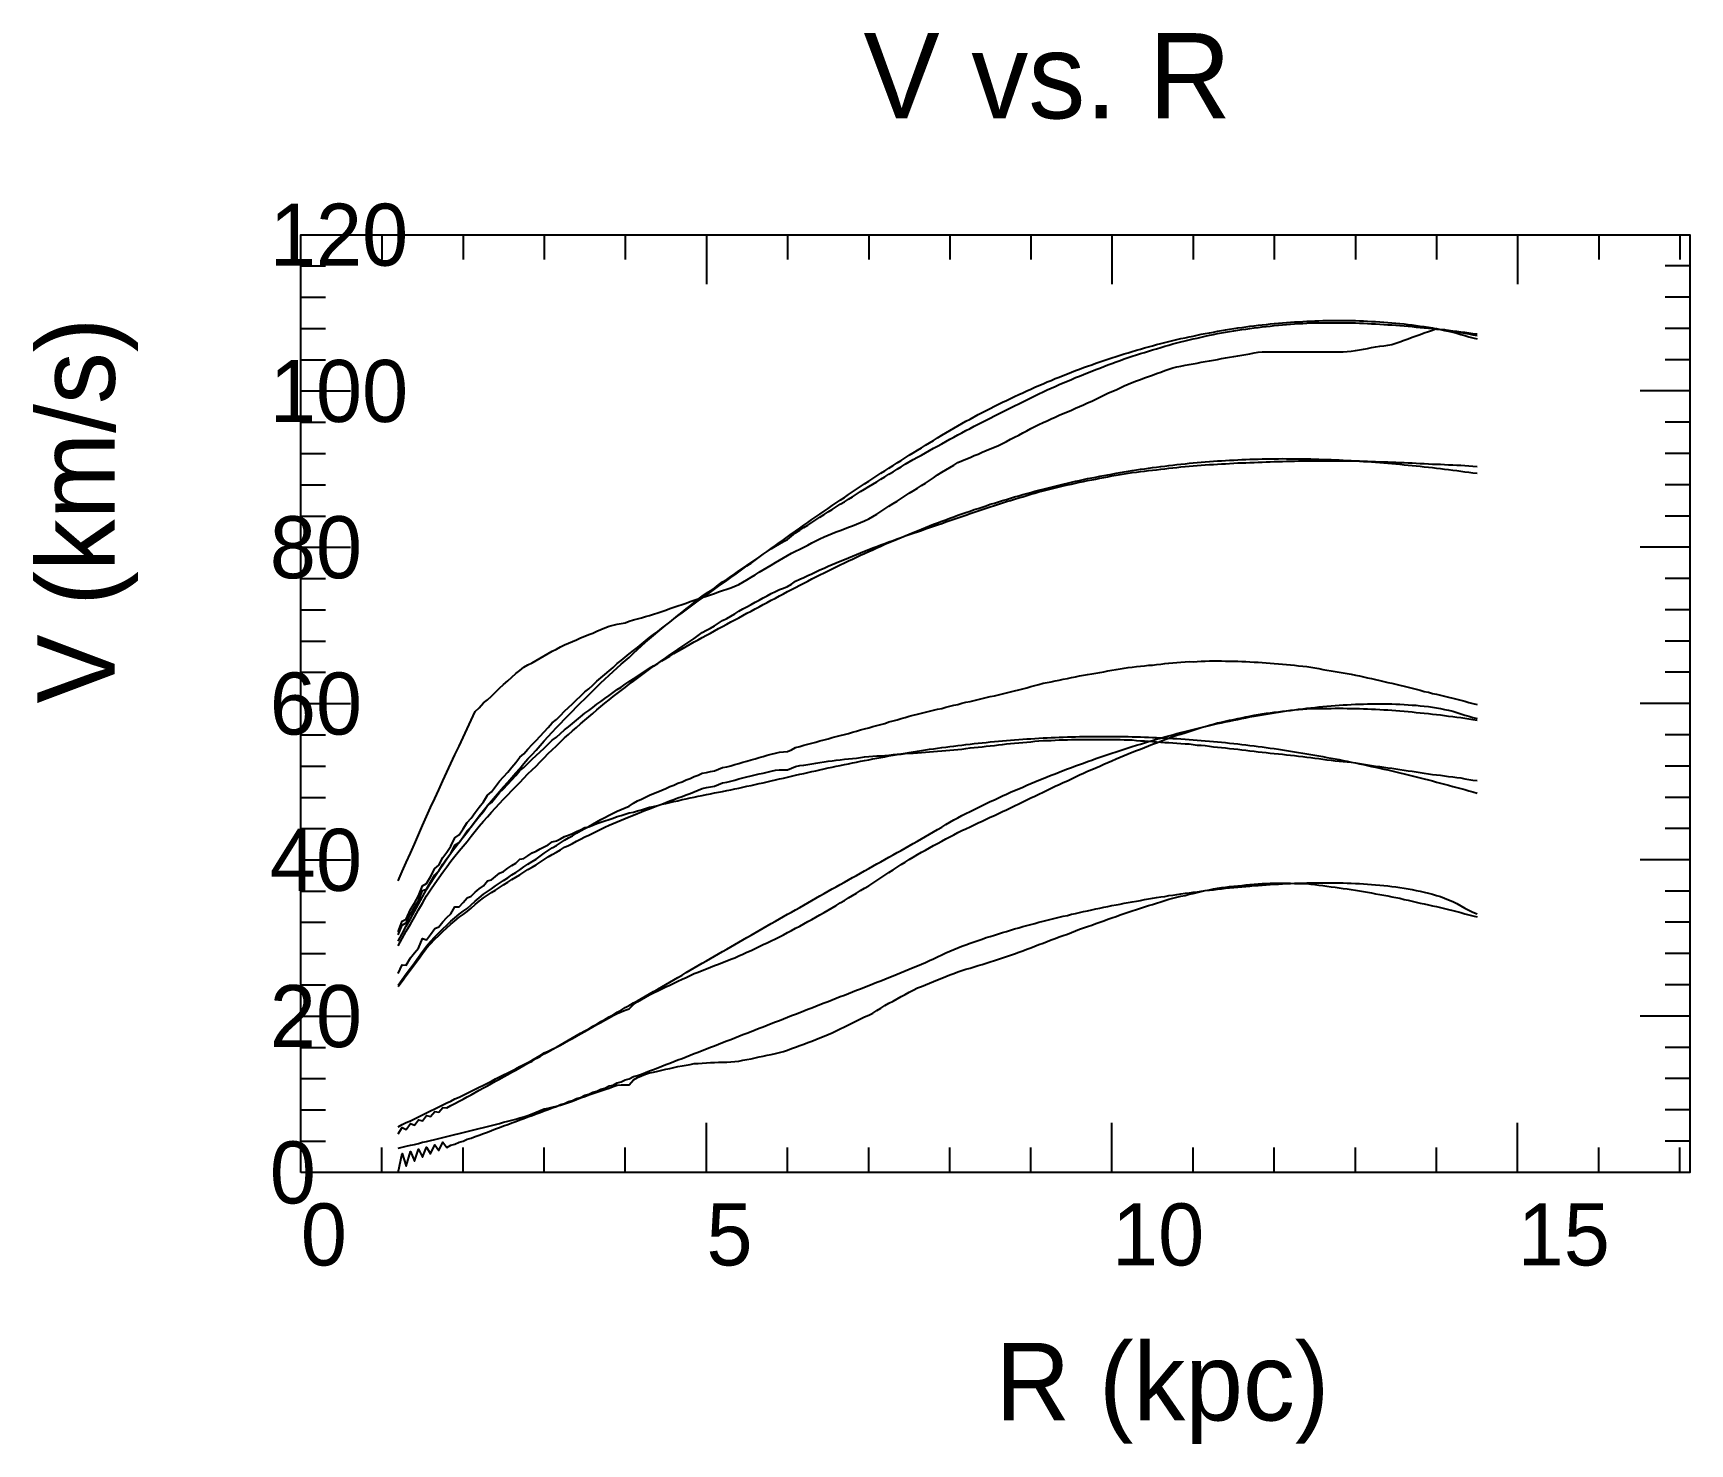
# Model space of a CAD drawing. Extents: x -35 to 179, y -35 to 147.
import ezdxf

# ---------------------------------------------------------------- set-up
doc = ezdxf.new("R2010")
doc.units = 0

msp = doc.modelspace()

# ---------------------------------------------------------------- texts
at = {"color": 0}
for s, height, p in [('V vs. R', 11, (72.6, 135.96)), ('120', 8, (-4, 116.96)), ('100', 8, (-4, 96.8)), ('80', 8, (-4, 76.64)), ('60', 8, (-4, 56.48)), ('40', 8, (-4, 36.32)), ('20', 8, (-4, 16.16)), ('0', 8, (-4, -4)), ('0', 8, (0, -12)), ('5', 8, (52.33, -12)), ('10', 8, (104.65, -12)), ('15', 8, (156.98, -12)), ('R (kpc)', 10, (89.6, -32))]:
    msp.add_text(s, height=height, dxfattribs=at).set_placement(p)
msp.add_text('V (km/s)', height=10, rotation=90, dxfattribs=at).set_placement((-24, 60.48))

# ---------------------------------------------------------------- linework, layer by layer
at = {"color": 0}
for p, q in [((10.47, 120.96), (10.47, 117.76)), ((20.93, 120.96), (20.93, 117.76)), ((31.4, 120.96), (31.4, 117.76)), ((41.86, 120.96), (41.86, 117.76)), ((52.33, 120.96), (52.33, 114.56)), ((62.79, 120.96), (62.79, 117.76)), ((73.26, 120.96), (73.26, 117.76)), ((83.72, 120.96), (83.72, 117.76)), ((94.19, 120.96), (94.19, 117.76)), ((104.65, 120.96), (104.65, 114.56)), ((115.12, 120.96), (115.12, 117.76)), ((125.58, 120.96), (125.58, 117.76)), ((136.05, 120.96), (136.05, 117.76)), ((146.51, 120.96), (146.51, 117.76)), ((156.98, 120.96), (156.98, 114.56)), ((167.44, 120.96), (167.44, 117.76)), ((177.91, 120.96), (177.91, 117.76)), ((0, 116.93), (3.2, 116.93)), ((179.2, 116.93), (176, 116.93)), ((0, 112.9), (3.2, 112.9)), ((179.2, 112.9), (176, 112.9)), ((0, 108.86), (3.2, 108.86)), ((179.2, 108.86), (176, 108.86)), ((0, 104.83), (3.2, 104.83)), ((179.2, 104.83), (176, 104.83)), ((0, 100.8), (6.4, 100.8)), ((179.2, 100.8), (172.8, 100.8)), ((0, 96.77), (3.2, 96.77)), ((179.2, 96.77), (176, 96.77)), ((0, 92.74), (3.2, 92.74)), ((179.2, 92.74), (176, 92.74)), ((0, 88.7), (3.2, 88.7)), ((179.2, 88.7), (176, 88.7)), ((0, 84.67), (3.2, 84.67)), ((179.2, 84.67), (176, 84.67)), ((0, 80.64), (6.4, 80.64)), ((179.2, 80.64), (172.8, 80.64)), ((0, 76.61), (3.2, 76.61)), ((179.2, 76.61), (176, 76.61)), ((0, 72.58), (3.2, 72.58)), ((179.2, 72.58), (176, 72.58)), ((0, 68.54), (3.2, 68.54)), ((179.2, 68.54), (176, 68.54)), ((0, 64.51), (3.2, 64.51)), ((179.2, 64.51), (176, 64.51)), ((0, 60.48), (6.4, 60.48)), ((179.2, 60.48), (172.8, 60.48)), ((0, 56.45), (3.2, 56.45)), ((179.2, 56.45), (176, 56.45)), ((0, 52.42), (3.2, 52.42)), ((179.2, 52.42), (176, 52.42)), ((0, 48.38), (3.2, 48.38)), ((179.2, 48.38), (176, 48.38)), ((0, 44.35), (3.2, 44.35)), ((179.2, 44.35), (176, 44.35)), ((0, 40.32), (6.4, 40.32)), ((179.2, 40.32), (172.8, 40.32)), ((0, 36.29), (3.2, 36.29)), ((179.2, 36.29), (176, 36.29)), ((0, 32.26), (3.2, 32.26)), ((179.2, 32.26), (176, 32.26)), ((0, 28.22), (3.2, 28.22)), ((179.2, 28.22), (176, 28.22)), ((0, 24.19), (3.2, 24.19)), ((179.2, 24.19), (176, 24.19)), ((0, 20.16), (6.4, 20.16)), ((179.2, 20.16), (172.8, 20.16)), ((0, 16.13), (3.2, 16.13)), ((179.2, 16.13), (176, 16.13)), ((0, 12.1), (3.2, 12.1)), ((179.2, 12.1), (176, 12.1)), ((0, 8.06), (3.2, 8.06)), ((179.2, 8.06), (176, 8.06)), ((52.33, 0), (52.33, 6.4)), ((104.65, 0), (104.65, 6.4)), ((156.98, 0), (156.98, 6.4)), ((0, 4.03), (3.2, 4.03)), ((10.47, 0), (10.47, 3.2)), ((20.93, 0), (20.93, 3.2)), ((31.4, 0), (31.4, 3.2)), ((41.86, 0), (41.86, 3.2)), ((62.79, 0), (62.79, 3.2)), ((73.26, 0), (73.26, 3.2)), ((83.72, 0), (83.72, 3.2)), ((94.19, 0), (94.19, 3.2)), ((115.12, 0), (115.12, 3.2)), ((125.58, 0), (125.58, 3.2)), ((136.05, 0), (136.05, 3.2)), ((146.51, 0), (146.51, 3.2)), ((167.44, 0), (167.44, 3.2)), ((179.2, 4.03), (176, 4.03)), ((177.91, 0), (177.91, 3.2))]:
    msp.add_line(p, q, dxfattribs=at)
msp.add_lwpolyline([(0, 0), (0, 120.96), (179.2, 120.96), (179.2, 0)], close=True, dxfattribs=at)
at = {"color": 3}
for points in [[(12.56, 31.03), (13.08, 32.4), (13.6, 32.68), (14.13, 33.9), (14.65, 34.71), (15.17, 35.67), (15.7, 36.96), (16.22, 37.26), (16.74, 38.13), (17.27, 39.19), (17.79, 39.65), (18.31, 40.62), (18.84, 41.32), (19.36, 42.1), (19.88, 43.14), (20.41, 43.53), (20.93, 44.32), (21.45, 45.14), (21.98, 45.69), (22.5, 46.44), (23.02, 47.13), (23.55, 47.8), (24.07, 48.65), (24.59, 49.09), (25.12, 49.77), (25.64, 50.47), (26.16, 51.01), (26.69, 51.65), (27.21, 52.26), (27.73, 52.86), (28.26, 53.57), (28.78, 54.01), (29.3, 54.61), (29.83, 55.21), (30.35, 55.73), (30.87, 56.29), (31.4, 56.84), (31.92, 57.37), (32.44, 57.99), (32.97, 58.41), (33.49, 58.95), (34.01, 59.48), (34.54, 59.96), (35.06, 60.46), (35.58, 60.96), (36.1, 61.44), (36.63, 61.98), (37.15, 62.38), (37.67, 62.87), (38.2, 63.35), (38.72, 63.8), (39.24, 64.24), (39.77, 64.71), (40.29, 65.14), (40.81, 65.63), (41.34, 66.02), (41.86, 66.47), (42.38, 66.9), (42.91, 67.32), (43.43, 67.73), (43.95, 68.15), (44.48, 68.57), (45, 69.01), (45.52, 69.38), (46.05, 69.79), (46.57, 70.2), (47.09, 70.6), (47.62, 70.99), (48.14, 71.39), (48.66, 71.78), (49.19, 72.19), (49.71, 72.56), (50.23, 72.94), (50.76, 73.33), (51.28, 73.71), (51.8, 74.09), (52.33, 74.47), (52.85, 74.85), (53.37, 75.24), (53.9, 75.6), (54.42, 75.97), (54.94, 76.35), (55.47, 76.73), (55.99, 77.1), (56.51, 77.47), (57.04, 77.84), (57.56, 78.23), (58.08, 78.59), (58.61, 78.97), (59.13, 79.35), (59.65, 79.73), (60.17, 80.1), (60.7, 80.48), (61.22, 80.86), (61.74, 81.24), (62.27, 81.61), (62.79, 81.98), (63.31, 82.36), (63.84, 82.73), (64.36, 83.1), (64.88, 83.47), (65.41, 83.83), (65.93, 84.21), (66.45, 84.57), (66.98, 84.93), (67.5, 85.29), (68.02, 85.66), (68.55, 86.01), (69.07, 86.37), (69.59, 86.72), (70.12, 87.08), (70.64, 87.43), (71.16, 87.78), (71.69, 88.13), (72.21, 88.48), (72.73, 88.82), (73.26, 89.16), (73.78, 89.5), (74.3, 89.85), (74.83, 90.18), (75.35, 90.52), (75.87, 90.85), (76.4, 91.19), (76.92, 91.52), (77.44, 91.85), (77.97, 92.17), (78.49, 92.5), (79.01, 92.83), (79.54, 93.15), (80.06, 93.47), (80.58, 93.8), (81.11, 94.12), (81.63, 94.43), (82.15, 94.76), (82.68, 95.08), (83.2, 95.4), (83.72, 95.7), (84.24, 96.01), (84.77, 96.31), (85.29, 96.61), (85.81, 96.89), (86.34, 97.18), (86.86, 97.46), (87.38, 97.75), (87.91, 98.02), (88.43, 98.29), (88.95, 98.56), (89.48, 98.82), (90, 99.08), (90.52, 99.34), (91.05, 99.59), (91.57, 99.85), (92.09, 100.09), (92.62, 100.34), (93.14, 100.58), (93.66, 100.82), (94.19, 101.05), (94.71, 101.28), (95.23, 101.51), (95.76, 101.74), (96.28, 101.96), (96.8, 102.17), (97.33, 102.39), (97.85, 102.6), (98.37, 102.81), (98.9, 103.02), (99.42, 103.22), (99.94, 103.42), (100.47, 103.62), (100.99, 103.81), (101.51, 104), (102.04, 104.19), (102.56, 104.37), (103.08, 104.55), (103.61, 104.73), (104.13, 104.91), (104.65, 105.08), (105.18, 105.25), (105.7, 105.42), (106.22, 105.58), (106.75, 105.74), (107.27, 105.9), (107.79, 106.05), (108.31, 106.2), (108.84, 106.35), (109.36, 106.49), (109.88, 106.64), (110.41, 106.78), (110.93, 106.91), (111.45, 107.04), (111.98, 107.18), (112.5, 107.3), (113.02, 107.43), (113.55, 107.55), (114.07, 107.67), (114.59, 107.78), (115.12, 107.89), (115.64, 108), (116.16, 108.11), (116.69, 108.21), (117.21, 108.31), (117.73, 108.4), (118.26, 108.5), (118.78, 108.59), (119.3, 108.68), (119.83, 108.76), (120.35, 108.84), (120.87, 108.93), (121.4, 109), (121.92, 109.07), (122.44, 109.14), (122.97, 109.21), (123.49, 109.27), (124.01, 109.33), (124.54, 109.39), (125.06, 109.45), (125.58, 109.5), (126.11, 109.54), (126.63, 109.59), (127.15, 109.63), (127.68, 109.67), (128.2, 109.71), (128.72, 109.74), (129.25, 109.77), (129.77, 109.8), (130.29, 109.82), (130.81, 109.84), (131.34, 109.86), (131.86, 109.87), (132.38, 109.88), (132.91, 109.89), (133.43, 109.9), (133.95, 109.89), (134.48, 109.89), (135, 109.89), (135.52, 109.88), (136.05, 109.87), (136.57, 109.85), (137.09, 109.83), (137.62, 109.81), (138.14, 109.78), (138.66, 109.75), (139.19, 109.72), (139.71, 109.68), (140.23, 109.64), (140.76, 109.6), (141.28, 109.55), (141.8, 109.5), (142.33, 109.44), (142.85, 109.38), (143.37, 109.32), (143.9, 109.25), (144.42, 109.18), (144.94, 109.1), (145.47, 109.02), (145.99, 108.93), (146.51, 108.83), (147.04, 108.73), (147.56, 108.62), (148.08, 108.5), (148.61, 108.38), (149.13, 108.24), (149.65, 108.09), (150.18, 107.94), (150.7, 107.8), (151.22, 107.66), (151.75, 107.53)], [(12.56, 30.63), (13.08, 31.88), (13.6, 32.21), (14.13, 33.31), (14.65, 34.17), (15.17, 35.01), (15.7, 36.36), (16.22, 36.53), (16.74, 37.44), (17.27, 38.4), (17.79, 38.89), (18.31, 39.74), (18.84, 40.48), (19.36, 41.2), (19.88, 42.22), (20.41, 42.55), (20.93, 43.3), (21.45, 44.08), (21.98, 44.58), (22.5, 45.28), (23.02, 45.92), (23.55, 46.55), (24.07, 47.35), (24.59, 47.73), (25.12, 48.36), (25.64, 49.01), (26.16, 49.49), (26.69, 50.08), (27.21, 50.64), (27.73, 51.18), (28.26, 51.84), (28.78, 52.22), (29.3, 52.76), (29.83, 53.31), (30.35, 53.76), (30.87, 54.26), (31.4, 54.74), (31.92, 55.22), (32.44, 55.77), (32.97, 56.13), (33.49, 56.6), (34.01, 57.07), (34.54, 57.48), (35.06, 57.92), (35.58, 58.34), (36.1, 58.76), (36.63, 59.23), (37.15, 59.57), (37.67, 59.98), (38.2, 60.39), (38.72, 60.76), (39.24, 61.14), (39.77, 61.52), (40.29, 61.89), (40.81, 62.3), (41.34, 62.61), (41.86, 62.97), (42.38, 63.34), (42.91, 63.67), (43.43, 64.01), (43.95, 64.35), (44.48, 64.68), (45, 65.04), (45.52, 65.34), (46.05, 65.66), (46.57, 65.99), (47.09, 66.3), (47.62, 66.61), (48.14, 66.92), (48.66, 67.22), (49.19, 67.55), (49.71, 67.83), (50.23, 68.12), (50.76, 68.43), (51.28, 68.72), (51.8, 69), (52.33, 69.29), (52.85, 69.58), (53.37, 69.88), (53.9, 70.15), (54.42, 70.43), (54.94, 70.72), (55.47, 71), (55.99, 71.27), (56.51, 71.55), (57.04, 71.83), (57.56, 72.13), (58.08, 72.4), (58.61, 72.68), (59.13, 72.96), (59.65, 73.25), (60.17, 73.52), (60.7, 73.8), (61.22, 74.08), (61.74, 74.37), (62.27, 74.64), (62.79, 74.92), (63.31, 75.2), (63.84, 75.47), (64.36, 75.74), (64.88, 76.01), (65.41, 76.28), (65.93, 76.55), (66.45, 76.81), (66.98, 77.08), (67.5, 77.34), (68.02, 77.6), (68.55, 77.86), (69.07, 78.11), (69.59, 78.37), (70.12, 78.62), (70.64, 78.87), (71.16, 79.11), (71.69, 79.36), (72.21, 79.61), (72.73, 79.84), (73.26, 80.08), (73.78, 80.32), (74.3, 80.56), (74.83, 80.79), (75.35, 81.02), (75.87, 81.24), (76.4, 81.48), (76.92, 81.69), (77.44, 81.91), (77.97, 82.13), (78.49, 82.35), (79.01, 82.56), (79.54, 82.77), (80.06, 82.98), (80.58, 83.2), (81.11, 83.4), (81.63, 83.6), (82.15, 83.8), (82.68, 83.99), (83.2, 84.19), (83.72, 84.38), (84.24, 84.57), (84.77, 84.76), (85.29, 84.94), (85.81, 85.13), (86.34, 85.31), (86.86, 85.49), (87.38, 85.66), (87.91, 85.83), (88.43, 86), (88.95, 86.18), (89.48, 86.34), (90, 86.5), (90.52, 86.66), (91.05, 86.82), (91.57, 86.98), (92.09, 87.13), (92.62, 87.28), (93.14, 87.44), (93.66, 87.58), (94.19, 87.72), (94.71, 87.86), (95.23, 88), (95.76, 88.14), (96.28, 88.27), (96.8, 88.4), (97.33, 88.54), (97.85, 88.66), (98.37, 88.79), (98.9, 88.91), (99.42, 89.03), (99.94, 89.15), (100.47, 89.26), (100.99, 89.37), (101.51, 89.49), (102.04, 89.59), (102.56, 89.69), (103.08, 89.8), (103.61, 89.9), (104.13, 90), (104.65, 90.09), (105.18, 90.18), (105.7, 90.28), (106.22, 90.37), (106.75, 90.45), (107.27, 90.54), (107.79, 90.62), (108.31, 90.7), (108.84, 90.77), (109.36, 90.85), (109.88, 90.92), (110.41, 90.99), (110.93, 91.06), (111.45, 91.12), (111.98, 91.19), (112.5, 91.25), (113.02, 91.31), (113.55, 91.36), (114.07, 91.42), (114.59, 91.47), (115.12, 91.52), (115.64, 91.57), (116.16, 91.61), (116.69, 91.66), (117.21, 91.7), (117.73, 91.73), (118.26, 91.77), (118.78, 91.8), (119.3, 91.84), (119.83, 91.87), (120.35, 91.89), (120.87, 91.92), (121.4, 91.94), (121.92, 91.96), (122.44, 91.99), (122.97, 92), (123.49, 92.02), (124.01, 92.03), (124.54, 92.04), (125.06, 92.05), (125.58, 92.06), (126.11, 92.06), (126.63, 92.07), (127.15, 92.06), (127.68, 92.06), (128.2, 92.06), (128.72, 92.05), (129.25, 92.05), (129.77, 92.04), (130.29, 92.03), (130.81, 92.02), (131.34, 92), (131.86, 91.98), (132.38, 91.97), (132.91, 91.95), (133.43, 91.92), (133.95, 91.9), (134.48, 91.87), (135, 91.85), (135.52, 91.82), (136.05, 91.79), (136.57, 91.76), (137.09, 91.72), (137.62, 91.69), (138.14, 91.65), (138.66, 91.61), (139.19, 91.57), (139.71, 91.53), (140.23, 91.48), (140.76, 91.44), (141.28, 91.39), (141.8, 91.34), (142.33, 91.29), (142.85, 91.24), (143.37, 91.19), (143.9, 91.14), (144.42, 91.08), (144.94, 91.02), (145.47, 90.97), (145.99, 90.91), (146.51, 90.85), (147.04, 90.79), (147.56, 90.72), (148.08, 90.66), (148.61, 90.59), (149.13, 90.53), (149.65, 90.46), (150.18, 90.39), (150.7, 90.32), (151.22, 90.25), (151.75, 90.18)], [(12.56, 4.98), (13.08, 5.79), (13.6, 5.53), (14.13, 6.29), (14.65, 6.08), (15.17, 6.8), (15.7, 6.64), (16.22, 7.32), (16.74, 7.19), (17.27, 7.85), (17.79, 7.75), (18.31, 8.39), (18.84, 8.32), (19.36, 8.63), (19.88, 8.88), (20.41, 9.19), (20.93, 9.45), (21.45, 9.75), (21.98, 10.02), (22.5, 10.32), (23.02, 10.6), (23.55, 10.89), (24.07, 11.17), (24.59, 11.47), (25.12, 11.75), (25.64, 12.04), (26.16, 12.34), (26.69, 12.62), (27.21, 12.92), (27.73, 13.2), (28.26, 13.51), (28.78, 13.79), (29.3, 14.1), (29.83, 14.37), (30.35, 14.69), (30.87, 14.96), (31.4, 15.28), (31.92, 15.56), (32.44, 15.87), (32.97, 16.15), (33.49, 16.47), (34.01, 16.75), (34.54, 17.07), (35.06, 17.34), (35.58, 17.66), (36.1, 17.94), (36.63, 18.26), (37.15, 18.53), (37.67, 18.86), (38.2, 19.13), (38.72, 19.47), (39.24, 19.73), (39.77, 20.07), (40.29, 20.33), (40.81, 20.67), (41.34, 20.93), (41.86, 21.27), (42.38, 21.54), (42.91, 21.88), (43.43, 22.14), (43.95, 22.44), (44.48, 22.74), (45, 23.05), (45.52, 23.35), (46.05, 23.65), (46.57, 23.95), (47.09, 24.26), (47.62, 24.56), (48.14, 24.86), (48.66, 25.16), (49.19, 25.46), (49.71, 25.77), (50.23, 26.07), (50.76, 26.37), (51.28, 26.67), (51.8, 26.98), (52.33, 27.28), (52.85, 27.58), (53.37, 27.88), (53.9, 28.18), (54.42, 28.48), (54.94, 28.79), (55.47, 29.09), (55.99, 29.39), (56.51, 29.7), (57.04, 29.99), (57.56, 30.3), (58.08, 30.59), (58.61, 30.9), (59.13, 31.2), (59.65, 31.5), (60.17, 31.8), (60.7, 32.1), (61.22, 32.39), (61.74, 32.7), (62.27, 32.99), (62.79, 33.29), (63.31, 33.59), (63.84, 33.89), (64.36, 34.19), (64.88, 34.48), (65.41, 34.78), (65.93, 35.07), (66.45, 35.37), (66.98, 35.67), (67.5, 35.97), (68.02, 36.26), (68.55, 36.56), (69.07, 36.85), (69.59, 37.14), (70.12, 37.44), (70.64, 37.73), (71.16, 38.03), (71.69, 38.32), (72.21, 38.61), (72.73, 38.91), (73.26, 39.2), (73.78, 39.49), (74.3, 39.79), (74.83, 40.08), (75.35, 40.37), (75.87, 40.66), (76.4, 40.96), (76.92, 41.25), (77.44, 41.54), (77.97, 41.83), (78.49, 42.13), (79.01, 42.42), (79.54, 42.72), (80.06, 43.01), (80.58, 43.31), (81.11, 43.63), (81.63, 43.92), (82.15, 44.24), (82.68, 44.55), (83.2, 44.87), (83.72, 45.16), (84.24, 45.46), (84.77, 45.73), (85.29, 46.02), (85.81, 46.28), (86.34, 46.56), (86.86, 46.81), (87.38, 47.08), (87.91, 47.33), (88.43, 47.59), (88.95, 47.83), (89.48, 48.08), (90, 48.32), (90.52, 48.56), (91.05, 48.79), (91.57, 49.03), (92.09, 49.26), (92.62, 49.49), (93.14, 49.71), (93.66, 49.94), (94.19, 50.16), (94.71, 50.38), (95.23, 50.59), (95.76, 50.81), (96.28, 51.02), (96.8, 51.23), (97.33, 51.43), (97.85, 51.64), (98.37, 51.84), (98.9, 52.04), (99.42, 52.24), (99.94, 52.43), (100.47, 52.62), (100.99, 52.81), (101.51, 53), (102.04, 53.19), (102.56, 53.37), (103.08, 53.55), (103.61, 53.73), (104.13, 53.91), (104.65, 54.09), (105.18, 54.26), (105.7, 54.43), (106.22, 54.6), (106.75, 54.77), (107.27, 54.93), (107.79, 55.1), (108.31, 55.25), (108.84, 55.42), (109.36, 55.57), (109.88, 55.73), (110.41, 55.87), (110.93, 56.03), (111.45, 56.17), (111.98, 56.32), (112.5, 56.46), (113.02, 56.6), (113.55, 56.74), (114.07, 56.88), (114.59, 57.01), (115.12, 57.14), (115.64, 57.27), (116.16, 57.4), (116.69, 57.52), (117.21, 57.65), (117.73, 57.76), (118.26, 57.89), (118.78, 58), (119.3, 58.11), (119.83, 58.22), (120.35, 58.33), (120.87, 58.44), (121.4, 58.55), (121.92, 58.65), (122.44, 58.75), (122.97, 58.84), (123.49, 58.94), (124.01, 59.03), (124.54, 59.12), (125.06, 59.2), (125.58, 59.29), (126.11, 59.37), (126.63, 59.45), (127.15, 59.53), (127.68, 59.6), (128.2, 59.67), (128.72, 59.74), (129.25, 59.8), (129.77, 59.87), (130.29, 59.93), (130.81, 59.98), (131.34, 60.04), (131.86, 60.09), (132.38, 60.14), (132.91, 60.18), (133.43, 60.22), (133.95, 60.26), (134.48, 60.3), (135, 60.32), (135.52, 60.35), (136.05, 60.38), (136.57, 60.4), (137.09, 60.42), (137.62, 60.43), (138.14, 60.44), (138.66, 60.45), (139.19, 60.45), (139.71, 60.44), (140.23, 60.44), (140.76, 60.43), (141.28, 60.41), (141.8, 60.39), (142.33, 60.36), (142.85, 60.33), (143.37, 60.29), (143.9, 60.25), (144.42, 60.2), (144.94, 60.14), (145.47, 60.08), (145.99, 60.01), (146.51, 59.93), (147.04, 59.84), (147.56, 59.73), (148.08, 59.62), (148.61, 59.48), (149.13, 59.33), (149.65, 59.17), (150.18, 59), (150.7, 58.84), (151.22, 58.7), (151.75, 58.57)]]:
    msp.add_lwpolyline(points, dxfattribs=at)
at = {"color": 4}
for points in [[(12.56, 29.82), (13.08, 30.79), (13.6, 31.76), (14.13, 32.71), (14.65, 33.66), (15.17, 34.6), (15.7, 35.53), (16.22, 36.48), (16.74, 37.32), (17.27, 38.16), (17.79, 38.93), (18.31, 39.68), (18.84, 40.43), (19.36, 41.18), (19.88, 41.88), (20.41, 42.6), (20.93, 43.25), (21.45, 43.89), (21.98, 44.61), (22.5, 45.31), (23.02, 46.01), (23.55, 46.69), (24.07, 47.31), (24.59, 47.93), (25.12, 48.54), (25.64, 49.13), (26.16, 49.75), (26.69, 50.36), (27.21, 50.96), (27.73, 51.53), (28.26, 52.12), (28.78, 52.73), (29.3, 53.33), (29.83, 53.89), (30.35, 54.47), (30.87, 55.07), (31.4, 55.66), (31.92, 56.24), (32.44, 56.8), (32.97, 57.37), (33.49, 57.92), (34.01, 58.48), (34.54, 59), (35.06, 59.51), (35.58, 60.04), (36.1, 60.58), (36.63, 61.1), (37.15, 61.61), (37.67, 62.12), (38.2, 62.63), (38.72, 63.14), (39.24, 63.64), (39.77, 64.14), (40.29, 64.62), (40.81, 65.09), (41.34, 65.55), (41.86, 65.97), (42.38, 66.41), (42.91, 66.97), (43.43, 67.46), (43.95, 67.92), (44.48, 68.38), (45, 68.83), (45.52, 69.27), (46.05, 69.71), (46.57, 70.14), (47.09, 70.57), (47.62, 70.99), (48.14, 71.42), (48.66, 71.84), (49.19, 72.25), (49.71, 72.68), (50.23, 73.1), (50.76, 73.51), (51.28, 73.94), (51.8, 74.35), (52.33, 74.7), (52.85, 75.04), (53.37, 75.37), (53.9, 75.78), (54.42, 76.17), (54.94, 76.5), (55.47, 76.86), (55.99, 77.21), (56.51, 77.58), (57.04, 77.94), (57.56, 78.3), (58.08, 78.66), (58.61, 79.02), (59.13, 79.37), (59.65, 79.73), (60.17, 80.08), (60.7, 80.43), (61.22, 80.78), (61.74, 81.09), (62.27, 81.37), (62.79, 81.66), (63.31, 82.06), (63.84, 82.51), (64.36, 82.85), (64.88, 83.18), (65.41, 83.51), (65.93, 83.84), (66.45, 84.19), (66.98, 84.52), (67.5, 84.85), (68.02, 85.19), (68.55, 85.52), (69.07, 85.86), (69.59, 86.18), (70.12, 86.5), (70.64, 86.83), (71.16, 87.15), (71.69, 87.48), (72.21, 87.82), (72.73, 88.14), (73.26, 88.46), (73.78, 88.78), (74.3, 89.09), (74.83, 89.41), (75.35, 89.73), (75.87, 90.06), (76.4, 90.39), (76.92, 90.7), (77.44, 91.02), (77.97, 91.34), (78.49, 91.65), (79.01, 91.96), (79.54, 92.26), (80.06, 92.54), (80.58, 92.84), (81.11, 93.13), (81.63, 93.42), (82.15, 93.7), (82.68, 93.98), (83.2, 94.29), (83.72, 94.57), (84.24, 94.85), (84.77, 95.13), (85.29, 95.42), (85.81, 95.7), (86.34, 95.97), (86.86, 96.24), (87.38, 96.52), (87.91, 96.78), (88.43, 97.05), (88.95, 97.31), (89.48, 97.58), (90, 97.84), (90.52, 98.11), (91.05, 98.37), (91.57, 98.63), (92.09, 98.89), (92.62, 99.15), (93.14, 99.4), (93.66, 99.66), (94.19, 99.93), (94.71, 100.19), (95.23, 100.44), (95.76, 100.7), (96.28, 100.93), (96.8, 101.16), (97.33, 101.38), (97.85, 101.62), (98.37, 101.85), (98.9, 102.07), (99.42, 102.29), (99.94, 102.52), (100.47, 102.73), (100.99, 102.94), (101.51, 103.15), (102.04, 103.35), (102.56, 103.55), (103.08, 103.75), (103.61, 103.95), (104.13, 104.16), (104.65, 104.36), (105.18, 104.55), (105.7, 104.75), (106.22, 104.94), (106.75, 105.13), (107.27, 105.29), (107.79, 105.45), (108.31, 105.62), (108.84, 105.78), (109.36, 105.94), (109.88, 106.1), (110.41, 106.24), (110.93, 106.41), (111.45, 106.57), (111.98, 106.73), (112.5, 106.87), (113.02, 107), (113.55, 107.14), (114.07, 107.28), (114.59, 107.41), (115.12, 107.51), (115.64, 107.63), (116.16, 107.76), (116.69, 107.88), (117.21, 107.99), (117.73, 108.09), (118.26, 108.2), (118.78, 108.29), (119.3, 108.38), (119.83, 108.47), (120.35, 108.56), (120.87, 108.64), (121.4, 108.71), (121.92, 108.79), (122.44, 108.86), (122.97, 108.93), (123.49, 109), (124.01, 109.07), (124.54, 109.12), (125.06, 109.18), (125.58, 109.23), (126.11, 109.28), (126.63, 109.33), (127.15, 109.38), (127.68, 109.42), (128.2, 109.46), (128.72, 109.49), (129.25, 109.52), (129.77, 109.55), (130.29, 109.57), (130.81, 109.57), (131.34, 109.58), (131.86, 109.58), (132.38, 109.58), (132.91, 109.58), (133.43, 109.59), (133.95, 109.59), (134.48, 109.6), (135, 109.6), (135.52, 109.59), (136.05, 109.57), (136.57, 109.56), (137.09, 109.53), (137.62, 109.5), (138.14, 109.48), (138.66, 109.45), (139.19, 109.41), (139.71, 109.38), (140.23, 109.35), (140.76, 109.33), (141.28, 109.29), (141.8, 109.25), (142.33, 109.19), (142.85, 109.15), (143.37, 109.1), (143.9, 109.05), (144.42, 109), (144.94, 108.94), (145.47, 108.9), (145.99, 108.84), (146.51, 108.79), (147.04, 108.75), (147.56, 108.69), (148.08, 108.63), (148.61, 108.57), (149.13, 108.51), (149.65, 108.45), (150.18, 108.37), (150.7, 108.29), (151.22, 108.22), (151.75, 108.15)], [(12.56, 29.23), (13.08, 30.16), (13.6, 31.1), (14.13, 32.02), (14.65, 32.93), (15.17, 33.85), (15.7, 34.75), (16.22, 35.66), (16.74, 36.46), (17.27, 37.27), (17.79, 38), (18.31, 38.71), (18.84, 39.42), (19.36, 40.13), (19.88, 40.8), (20.41, 41.47), (20.93, 42.08), (21.45, 42.68), (21.98, 43.36), (22.5, 44.02), (23.02, 44.67), (23.55, 45.31), (24.07, 45.88), (24.59, 46.46), (25.12, 47.02), (25.64, 47.57), (26.16, 48.14), (26.69, 48.69), (27.21, 49.25), (27.73, 49.77), (28.26, 50.3), (28.78, 50.87), (29.3, 51.41), (29.83, 51.91), (30.35, 52.42), (30.87, 52.96), (31.4, 53.49), (31.92, 54.02), (32.44, 54.52), (32.97, 55.04), (33.49, 55.54), (34.01, 56.04), (34.54, 56.5), (35.06, 56.94), (35.58, 57.41), (36.1, 57.88), (36.63, 58.33), (37.15, 58.77), (37.67, 59.21), (38.2, 59.66), (38.72, 60.11), (39.24, 60.54), (39.77, 60.97), (40.29, 61.37), (40.81, 61.77), (41.34, 62.18), (41.86, 62.57), (42.38, 62.97), (42.91, 63.37), (43.43, 63.77), (43.95, 64.15), (44.48, 64.53), (45, 64.9), (45.52, 65.29), (46.05, 65.66), (46.57, 66.02), (47.09, 66.39), (47.62, 66.75), (48.14, 67.11), (48.66, 67.47), (49.19, 67.82), (49.71, 68.19), (50.23, 68.54), (50.76, 68.89), (51.28, 69.27), (51.8, 69.63), (52.33, 69.93), (52.85, 70.21), (53.37, 70.49), (53.9, 70.86), (54.42, 71.19), (54.94, 71.47), (55.47, 71.77), (55.99, 72.07), (56.51, 72.38), (57.04, 72.68), (57.56, 72.96), (58.08, 73.26), (58.61, 73.55), (59.13, 73.83), (59.65, 74.12), (60.17, 74.39), (60.7, 74.67), (61.22, 74.95), (61.74, 75.18), (62.27, 75.38), (62.79, 75.58), (63.31, 75.89), (63.84, 76.26), (64.36, 76.51), (64.88, 76.75), (65.41, 76.99), (65.93, 77.23), (66.45, 77.48), (66.98, 77.72), (67.5, 77.95), (68.02, 78.19), (68.55, 78.42), (69.07, 78.64), (69.59, 78.86), (70.12, 79.07), (70.64, 79.29), (71.16, 79.5), (71.69, 79.71), (72.21, 79.94), (72.73, 80.15), (73.26, 80.36), (73.78, 80.57), (74.3, 80.75), (74.83, 80.94), (75.35, 81.12), (75.87, 81.33), (76.4, 81.53), (76.92, 81.72), (77.44, 81.91), (77.97, 82.1), (78.49, 82.29), (79.01, 82.47), (79.54, 82.65), (80.06, 82.82), (80.58, 83.01), (81.11, 83.19), (81.63, 83.37), (82.15, 83.54), (82.68, 83.71), (83.2, 83.91), (83.72, 84.08), (84.24, 84.25), (84.77, 84.43), (85.29, 84.61), (85.81, 84.8), (86.34, 84.98), (86.86, 85.16), (87.38, 85.34), (87.91, 85.51), (88.43, 85.68), (88.95, 85.86), (89.48, 86.02), (90, 86.19), (90.52, 86.37), (91.05, 86.54), (91.57, 86.69), (92.09, 86.85), (92.62, 87), (93.14, 87.16), (93.66, 87.31), (94.19, 87.47), (94.71, 87.63), (95.23, 87.78), (95.76, 87.94), (96.28, 88.06), (96.8, 88.18), (97.33, 88.3), (97.85, 88.44), (98.37, 88.57), (98.9, 88.68), (99.42, 88.8), (99.94, 88.91), (100.47, 89.02), (100.99, 89.13), (101.51, 89.24), (102.04, 89.34), (102.56, 89.44), (103.08, 89.54), (103.61, 89.64), (104.13, 89.74), (104.65, 89.84), (105.18, 89.93), (105.7, 90.03), (106.22, 90.11), (106.75, 90.2), (107.27, 90.27), (107.79, 90.33), (108.31, 90.4), (108.84, 90.47), (109.36, 90.53), (109.88, 90.59), (110.41, 90.64), (110.93, 90.71), (111.45, 90.77), (111.98, 90.84), (112.5, 90.89), (113.02, 90.95), (113.55, 91), (114.07, 91.06), (114.59, 91.11), (115.12, 91.13), (115.64, 91.17), (116.16, 91.22), (116.69, 91.27), (117.21, 91.3), (117.73, 91.32), (118.26, 91.36), (118.78, 91.39), (119.3, 91.42), (119.83, 91.46), (120.35, 91.49), (120.87, 91.51), (121.4, 91.53), (121.92, 91.55), (122.44, 91.57), (122.97, 91.59), (123.49, 91.61), (124.01, 91.63), (124.54, 91.65), (125.06, 91.67), (125.58, 91.69), (126.11, 91.71), (126.63, 91.72), (127.15, 91.74), (127.68, 91.76), (128.2, 91.76), (128.72, 91.77), (129.25, 91.77), (129.77, 91.79), (130.29, 91.79), (130.81, 91.79), (131.34, 91.79), (131.86, 91.79), (132.38, 91.78), (132.91, 91.78), (133.43, 91.79), (133.95, 91.79), (134.48, 91.8), (135, 91.81), (135.52, 91.8), (136.05, 91.79), (136.57, 91.78), (137.09, 91.76), (137.62, 91.74), (138.14, 91.72), (138.66, 91.7), (139.19, 91.68), (139.71, 91.66), (140.23, 91.65), (140.76, 91.63), (141.28, 91.62), (141.8, 91.59), (142.33, 91.56), (142.85, 91.54), (143.37, 91.52), (143.9, 91.49), (144.42, 91.46), (144.94, 91.43), (145.47, 91.4), (145.99, 91.37), (146.51, 91.36), (147.04, 91.34), (147.56, 91.32), (148.08, 91.29), (148.61, 91.26), (149.13, 91.24), (149.65, 91.21), (150.18, 91.17), (150.7, 91.13), (151.22, 91.09), (151.75, 91.07)], [(12.56, 5.88), (13.08, 6.17), (13.6, 6.43), (14.13, 6.67), (14.65, 6.93), (15.17, 7.18), (15.7, 7.43), (16.22, 7.68), (16.74, 7.94), (17.27, 8.19), (17.79, 8.45), (18.31, 8.7), (18.84, 8.96), (19.36, 9.21), (19.88, 9.47), (20.41, 9.72), (20.93, 9.98), (21.45, 10.23), (21.98, 10.49), (22.5, 10.75), (23.02, 11.01), (23.55, 11.27), (24.07, 11.53), (24.59, 11.79), (25.12, 12.05), (25.64, 12.31), (26.16, 12.57), (26.69, 12.83), (27.21, 13.1), (27.73, 13.37), (28.26, 13.64), (28.78, 13.91), (29.3, 14.18), (29.83, 14.49), (30.35, 14.79), (30.87, 15.1), (31.4, 15.41), (31.92, 15.66), (32.44, 15.91), (32.97, 16.17), (33.49, 16.43), (34.01, 16.73), (34.54, 17), (35.06, 17.29), (35.58, 17.58), (36.1, 17.89), (36.63, 18.18), (37.15, 18.49), (37.67, 18.76), (38.2, 19.06), (38.72, 19.33), (39.24, 19.63), (39.77, 19.92), (40.29, 20.22), (40.81, 20.51), (41.34, 20.73), (41.86, 20.92), (42.38, 21.12), (42.91, 21.65), (43.43, 22.02), (43.95, 22.31), (44.48, 22.62), (45, 22.91), (45.52, 23.16), (46.05, 23.41), (46.57, 23.67), (47.09, 23.92), (47.62, 24.17), (48.14, 24.42), (48.66, 24.67), (49.19, 24.92), (49.71, 25.16), (50.23, 25.4), (50.76, 25.65), (51.28, 25.85), (51.8, 26.06), (52.33, 26.27), (52.85, 26.47), (53.37, 26.67), (53.9, 26.87), (54.42, 27.07), (54.94, 27.28), (55.47, 27.49), (55.99, 27.7), (56.51, 27.92), (57.04, 28.16), (57.56, 28.41), (58.08, 28.64), (58.61, 28.9), (59.13, 29.14), (59.65, 29.39), (60.17, 29.63), (60.7, 29.89), (61.22, 30.14), (61.74, 30.4), (62.27, 30.64), (62.79, 30.93), (63.31, 31.21), (63.84, 31.5), (64.36, 31.78), (64.88, 32.08), (65.41, 32.35), (65.93, 32.64), (66.45, 32.93), (66.98, 33.23), (67.5, 33.52), (68.02, 33.82), (68.55, 34.13), (69.07, 34.45), (69.59, 34.76), (70.12, 35.08), (70.64, 35.4), (71.16, 35.72), (71.69, 36.04), (72.21, 36.35), (72.73, 36.66), (73.26, 36.98), (73.78, 37.29), (74.3, 37.64), (74.83, 37.99), (75.35, 38.34), (75.87, 38.7), (76.4, 39.03), (76.92, 39.36), (77.44, 39.7), (77.97, 40.03), (78.49, 40.35), (79.01, 40.68), (79.54, 41), (80.06, 41.29), (80.58, 41.58), (81.11, 41.87), (81.63, 42.15), (82.15, 42.44), (82.68, 42.72), (83.2, 43.01), (83.72, 43.28), (84.24, 43.56), (84.77, 43.83), (85.29, 44.11), (85.81, 44.34), (86.34, 44.59), (86.86, 44.83), (87.38, 45.08), (87.91, 45.32), (88.43, 45.58), (88.95, 45.81), (89.48, 46.06), (90, 46.3), (90.52, 46.55), (91.05, 46.78), (91.57, 47.04), (92.09, 47.29), (92.62, 47.55), (93.14, 47.8), (93.66, 48.05), (94.19, 48.3), (94.71, 48.55), (95.23, 48.81), (95.76, 49.07), (96.28, 49.32), (96.8, 49.57), (97.33, 49.82), (97.85, 50.05), (98.37, 50.29), (98.9, 50.53), (99.42, 50.78), (99.94, 51.03), (100.47, 51.27), (100.99, 51.51), (101.51, 51.74), (102.04, 51.96), (102.56, 52.19), (103.08, 52.42), (103.61, 52.65), (104.13, 52.88), (104.65, 53.11), (105.18, 53.33), (105.7, 53.55), (106.22, 53.78), (106.75, 54), (107.27, 54.2), (107.79, 54.41), (108.31, 54.61), (108.84, 54.82), (109.36, 55.02), (109.88, 55.23), (110.41, 55.42), (110.93, 55.63), (111.45, 55.83), (111.98, 56.03), (112.5, 56.21), (113.02, 56.38), (113.55, 56.54), (114.07, 56.71), (114.59, 56.87), (115.12, 57.04), (115.64, 57.2), (116.16, 57.37), (116.69, 57.52), (117.21, 57.68), (117.73, 57.83), (118.26, 57.98), (118.78, 58.09), (119.3, 58.21), (119.83, 58.32), (120.35, 58.44), (120.87, 58.55), (121.4, 58.65), (121.92, 58.76), (122.44, 58.87), (122.97, 58.97), (123.49, 59.07), (124.01, 59.17), (124.54, 59.23), (125.06, 59.3), (125.58, 59.37), (126.11, 59.43), (126.63, 59.49), (127.15, 59.55), (127.68, 59.61), (128.2, 59.66), (128.72, 59.71), (129.25, 59.76), (129.77, 59.81), (130.29, 59.83), (130.81, 59.83), (131.34, 59.84), (131.86, 59.85), (132.38, 59.86), (132.91, 59.86), (133.43, 59.87), (133.95, 59.87), (134.48, 59.87), (135, 59.86), (135.52, 59.86), (136.05, 59.84), (136.57, 59.83), (137.09, 59.81), (137.62, 59.8), (138.14, 59.77), (138.66, 59.75), (139.19, 59.72), (139.71, 59.69), (140.23, 59.66), (140.76, 59.63), (141.28, 59.59), (141.8, 59.56), (142.33, 59.5), (142.85, 59.45), (143.37, 59.39), (143.9, 59.34), (144.42, 59.3), (144.94, 59.25), (145.47, 59.19), (145.99, 59.13), (146.51, 59.07), (147.04, 59.01), (147.56, 58.94), (148.08, 58.87), (148.61, 58.8), (149.13, 58.74), (149.65, 58.66), (150.18, 58.58), (150.7, 58.5), (151.22, 58.42), (151.75, 58.34)]]:
    msp.add_lwpolyline(points, dxfattribs=at)
at = {"color": 6}
for points in [[(12.56, 37.63), (13.08, 38.81), (13.6, 39.99), (14.13, 41.17), (14.65, 42.34), (15.17, 43.54), (15.7, 44.75), (16.22, 45.9), (16.74, 47.07), (17.27, 48.25), (17.79, 49.37), (18.31, 50.49), (18.84, 51.62), (19.36, 52.74), (19.88, 53.87), (20.41, 54.99), (20.93, 56.11), (21.45, 57.23), (21.98, 58.35), (22.5, 59.46), (23.02, 59.92), (23.55, 60.59), (24.07, 60.97), (24.59, 61.43), (25.12, 61.96), (25.64, 62.47), (26.16, 62.93), (26.69, 63.4), (27.21, 63.88), (27.73, 64.37), (28.26, 64.76), (28.78, 65.17), (29.3, 65.46), (29.83, 65.75), (30.35, 66.04), (30.87, 66.34), (31.4, 66.63), (31.92, 66.93), (32.44, 67.22), (32.97, 67.51), (33.49, 67.79), (34.01, 68.06), (34.54, 68.28), (35.06, 68.49), (35.58, 68.72), (36.1, 68.96), (36.63, 69.17), (37.15, 69.37), (37.67, 69.58), (38.2, 69.81), (38.72, 70.04), (39.24, 70.25), (39.77, 70.47), (40.29, 70.57), (40.81, 70.72), (41.34, 70.8), (41.86, 70.91), (42.38, 71.12), (42.91, 71.3), (43.43, 71.4), (43.95, 71.53), (44.48, 71.69), (45, 71.84), (45.52, 72.01), (46.05, 72.18), (46.57, 72.36), (47.09, 72.54), (47.62, 72.72), (48.14, 72.9), (48.66, 73.08), (49.19, 73.27), (49.71, 73.45), (50.23, 73.63), (50.76, 73.81), (51.28, 73.99), (51.8, 74.15), (52.33, 74.32), (52.85, 74.5), (53.37, 74.69), (53.9, 74.87), (54.42, 75.05), (54.94, 75.23), (55.47, 75.4), (55.99, 75.62), (56.51, 75.85), (57.04, 76.13), (57.56, 76.45), (58.08, 76.77), (58.61, 77.09), (59.13, 77.41), (59.65, 77.73), (60.17, 78.04), (60.7, 78.35), (61.22, 78.66), (61.74, 78.97), (62.27, 79.28), (62.79, 79.58), (63.31, 79.89), (63.84, 80.14), (64.36, 80.4), (64.88, 80.65), (65.41, 80.89), (65.93, 81.19), (66.45, 81.48), (66.98, 81.73), (67.5, 81.97), (68.02, 82.19), (68.55, 82.4), (69.07, 82.61), (69.59, 82.82), (70.12, 83.02), (70.64, 83.22), (71.16, 83.42), (71.69, 83.63), (72.21, 83.83), (72.73, 84.03), (73.26, 84.29), (73.78, 84.6), (74.3, 84.92), (74.83, 85.26), (75.35, 85.59), (75.87, 85.93), (76.4, 86.27), (76.92, 86.6), (77.44, 86.94), (77.97, 87.27), (78.49, 87.6), (79.01, 87.92), (79.54, 88.25), (80.06, 88.59), (80.58, 88.92), (81.11, 89.26), (81.63, 89.61), (82.15, 89.97), (82.68, 90.32), (83.2, 90.64), (83.72, 90.95), (84.24, 91.25), (84.77, 91.56), (85.29, 91.79), (85.81, 92.01), (86.34, 92.23), (86.86, 92.46), (87.38, 92.67), (87.91, 92.89), (88.43, 93.11), (88.95, 93.33), (89.48, 93.55), (90, 93.77), (90.52, 94.02), (91.05, 94.3), (91.57, 94.57), (92.09, 94.85), (92.62, 95.12), (93.14, 95.39), (93.66, 95.66), (94.19, 95.94), (94.71, 96.21), (95.23, 96.48), (95.76, 96.75), (96.28, 96.96), (96.8, 97.19), (97.33, 97.43), (97.85, 97.66), (98.37, 97.88), (98.9, 98.1), (99.42, 98.34), (99.94, 98.57), (100.47, 98.79), (100.99, 99.02), (101.51, 99.26), (102.04, 99.5), (102.56, 99.74), (103.08, 99.98), (103.61, 100.24), (104.13, 100.5), (104.65, 100.73), (105.18, 100.95), (105.7, 101.2), (106.22, 101.45), (106.75, 101.69), (107.27, 101.91), (107.79, 102.11), (108.31, 102.3), (108.84, 102.49), (109.36, 102.68), (109.88, 102.86), (110.41, 103.05), (110.93, 103.23), (111.45, 103.43), (111.98, 103.62), (112.5, 103.77), (113.02, 103.93), (113.55, 104.01), (114.07, 104.11), (114.59, 104.2), (115.12, 104.29), (115.64, 104.4), (116.16, 104.5), (116.69, 104.59), (117.21, 104.69), (117.73, 104.78), (118.26, 104.88), (118.78, 104.97), (119.3, 105.06), (119.83, 105.15), (120.35, 105.25), (120.87, 105.34), (121.4, 105.43), (121.92, 105.52), (122.44, 105.61), (122.97, 105.7), (123.49, 105.79), (124.01, 105.83), (124.54, 105.86), (125.06, 105.87), (125.58, 105.87), (126.11, 105.87), (126.63, 105.87), (127.15, 105.87), (127.68, 105.87), (128.2, 105.87), (128.72, 105.87), (129.25, 105.87), (129.77, 105.87), (130.29, 105.87), (130.81, 105.87), (131.34, 105.87), (131.86, 105.87), (132.38, 105.87), (132.91, 105.87), (133.43, 105.87), (133.95, 105.87), (134.48, 105.87), (135, 105.9), (135.52, 105.94), (136.05, 106.03), (136.57, 106.11), (137.09, 106.21), (137.62, 106.3), (138.14, 106.4), (138.66, 106.49), (139.19, 106.57), (139.71, 106.64), (140.23, 106.72), (140.76, 106.8), (141.28, 106.96), (141.8, 107.14), (142.33, 107.34), (142.85, 107.53), (143.37, 107.72), (143.9, 107.91), (144.42, 108.1), (144.94, 108.29), (145.47, 108.48), (145.99, 108.66), (146.51, 108.84), (147.04, 108.75), (147.56, 108.75), (148.08, 108.62), (148.61, 108.53), (149.13, 108.44), (149.65, 108.34), (150.18, 108.24), (150.7, 108.15), (151.22, 108.06), (151.75, 107.97)], [(12.56, 3.12), (13.08, 3.25), (13.6, 3.37), (14.13, 3.5), (14.65, 3.62), (15.17, 3.75), (15.7, 3.88), (16.22, 4), (16.74, 4.13), (17.27, 4.25), (17.79, 4.38), (18.31, 4.51), (18.84, 4.64), (19.36, 4.77), (19.88, 4.9), (20.41, 5.02), (20.93, 5.15), (21.45, 5.27), (21.98, 5.41), (22.5, 5.54), (23.02, 5.67), (23.55, 5.8), (24.07, 5.93), (24.59, 6.06), (25.12, 6.19), (25.64, 6.32), (26.16, 6.46), (26.69, 6.59), (27.21, 6.73), (27.73, 6.87), (28.26, 7.03), (28.78, 7.18), (29.3, 7.33), (29.83, 7.54), (30.35, 7.76), (30.87, 7.98), (31.4, 8.2), (31.92, 8.3), (32.44, 8.41), (32.97, 8.53), (33.49, 8.68), (34.01, 8.86), (34.54, 9.03), (35.06, 9.2), (35.58, 9.4), (36.1, 9.6), (36.63, 9.8), (37.15, 10), (37.67, 10.17), (38.2, 10.34), (38.72, 10.51), (39.24, 10.69), (39.77, 10.88), (40.29, 11.07), (40.81, 11.27), (41.34, 11.31), (41.86, 11.31), (42.38, 11.31), (42.91, 11.96), (43.43, 12.26), (43.95, 12.46), (44.48, 12.66), (45, 12.86), (45.52, 12.95), (46.05, 13.08), (46.57, 13.2), (47.09, 13.32), (47.62, 13.42), (48.14, 13.53), (48.66, 13.64), (49.19, 13.74), (49.71, 13.84), (50.23, 13.94), (50.76, 14.04), (51.28, 14.06), (51.8, 14.1), (52.33, 14.14), (52.85, 14.17), (53.37, 14.18), (53.9, 14.2), (54.42, 14.21), (54.94, 14.24), (55.47, 14.28), (55.99, 14.32), (56.51, 14.36), (57.04, 14.47), (57.56, 14.57), (58.08, 14.67), (58.61, 14.77), (59.13, 14.89), (59.65, 15), (60.17, 15.11), (60.7, 15.23), (61.22, 15.35), (61.74, 15.47), (62.27, 15.59), (62.79, 15.78), (63.31, 15.97), (63.84, 16.16), (64.36, 16.36), (64.88, 16.55), (65.41, 16.74), (65.93, 16.93), (66.45, 17.13), (66.98, 17.34), (67.5, 17.56), (68.02, 17.77), (68.55, 18.01), (69.07, 18.26), (69.59, 18.51), (70.12, 18.76), (70.64, 19.03), (71.16, 19.29), (71.69, 19.55), (72.21, 19.8), (72.73, 20.05), (73.26, 20.3), (73.78, 20.55), (74.3, 20.87), (74.83, 21.19), (75.35, 21.51), (75.87, 21.82), (76.4, 22.11), (76.92, 22.4), (77.44, 22.69), (77.97, 22.97), (78.49, 23.24), (79.01, 23.52), (79.54, 23.79), (80.06, 24), (80.58, 24.21), (81.11, 24.43), (81.63, 24.64), (82.15, 24.85), (82.68, 25.06), (83.2, 25.27), (83.72, 25.47), (84.24, 25.66), (84.77, 25.86), (85.29, 26.06), (85.81, 26.21), (86.34, 26.36), (86.86, 26.52), (87.38, 26.68), (87.91, 26.84), (88.43, 27.01), (88.95, 27.17), (89.48, 27.33), (90, 27.5), (90.52, 27.66), (91.05, 27.83), (91.57, 28.02), (92.09, 28.21), (92.62, 28.4), (93.14, 28.6), (93.66, 28.79), (94.19, 28.98), (94.71, 29.18), (95.23, 29.38), (95.76, 29.58), (96.28, 29.79), (96.8, 30), (97.33, 30.19), (97.85, 30.37), (98.37, 30.56), (98.9, 30.74), (99.42, 30.96), (99.94, 31.16), (100.47, 31.36), (100.99, 31.55), (101.51, 31.73), (102.04, 31.91), (102.56, 32.09), (103.08, 32.28), (103.61, 32.47), (104.13, 32.65), (104.65, 32.84), (105.18, 33.03), (105.7, 33.22), (106.22, 33.4), (106.75, 33.58), (107.27, 33.74), (107.79, 33.91), (108.31, 34.08), (108.84, 34.24), (109.36, 34.41), (109.88, 34.57), (110.41, 34.74), (110.93, 34.9), (111.45, 35.07), (111.98, 35.24), (112.5, 35.38), (113.02, 35.5), (113.55, 35.62), (114.07, 35.74), (114.59, 35.87), (115.12, 35.99), (115.64, 36.11), (116.16, 36.24), (116.69, 36.35), (117.21, 36.46), (117.73, 36.57), (118.26, 36.68), (118.78, 36.73), (119.3, 36.79), (119.83, 36.86), (120.35, 36.91), (120.87, 36.97), (121.4, 37.03), (121.92, 37.08), (122.44, 37.13), (122.97, 37.18), (123.49, 37.23), (124.01, 37.28), (124.54, 37.28), (125.06, 37.29), (125.58, 37.29), (126.11, 37.29), (126.63, 37.29), (127.15, 37.29), (127.68, 37.29), (128.2, 37.28), (128.72, 37.27), (129.25, 37.26), (129.77, 37.25), (130.29, 37.19), (130.81, 37.12), (131.34, 37.05), (131.86, 36.99), (132.38, 36.92), (132.91, 36.85), (133.43, 36.79), (133.95, 36.72), (134.48, 36.64), (135, 36.56), (135.52, 36.49), (136.05, 36.41), (136.57, 36.32), (137.09, 36.23), (137.62, 36.14), (138.14, 36.05), (138.66, 35.95), (139.19, 35.86), (139.71, 35.76), (140.23, 35.66), (140.76, 35.56), (141.28, 35.46), (141.8, 35.36), (142.33, 35.22), (142.85, 35.1), (143.37, 34.98), (143.9, 34.86), (144.42, 34.75), (144.94, 34.64), (145.47, 34.53), (145.99, 34.4), (146.51, 34.28), (147.04, 34.15), (147.56, 34.03), (148.08, 33.9), (148.61, 33.77), (149.13, 33.65), (149.65, 33.51), (150.18, 33.37), (150.7, 33.23), (151.22, 33.09), (151.75, 32.95)]]:
    msp.add_lwpolyline(points, dxfattribs=at)
at = {"color": 1}
msp.add_lwpolyline([(12.56, 24.17), (13.08, 24.9), (13.6, 25.62), (14.13, 26.34), (14.65, 27.05), (15.17, 27.77), (15.7, 28.48), (16.22, 29.19), (16.74, 29.79), (17.27, 30.39), (17.79, 30.9), (18.31, 31.4), (18.84, 31.89), (19.36, 32.39), (19.88, 32.84), (20.41, 33.29), (20.93, 33.68), (21.45, 34.06), (21.98, 34.52), (22.5, 34.98), (23.02, 35.43), (23.55, 35.88), (24.07, 36.24), (24.59, 36.6), (25.12, 36.95), (25.64, 37.29), (26.16, 37.65), (26.69, 38.01), (27.21, 38.38), (27.73, 38.69), (28.26, 39.04), (28.78, 39.41), (29.3, 39.77), (29.83, 40.1), (30.35, 40.42), (30.87, 40.8), (31.4, 41.18), (31.92, 41.53), (32.44, 41.86), (32.97, 42.19), (33.49, 42.53), (34.01, 42.87), (34.54, 43.15), (35.06, 43.42), (35.58, 43.74), (36.1, 44.05), (36.63, 44.36), (37.15, 44.64), (37.67, 44.93), (38.2, 45.22), (38.72, 45.51), (39.24, 45.8), (39.77, 46.09), (40.29, 46.34), (40.81, 46.6), (41.34, 46.83), (41.86, 47.03), (42.38, 47.24), (42.91, 47.61), (43.43, 47.91), (43.95, 48.16), (44.48, 48.4), (45, 48.65), (45.52, 48.88), (46.05, 49.11), (46.57, 49.32), (47.09, 49.54), (47.62, 49.76), (48.14, 49.97), (48.66, 50.19), (49.19, 50.4), (49.71, 50.62), (50.23, 50.83), (50.76, 51.05), (51.28, 51.26), (51.8, 51.48), (52.33, 51.6), (52.85, 51.71), (53.37, 51.82), (53.9, 52.02), (54.42, 52.21), (54.94, 52.32), (55.47, 52.45), (55.99, 52.6), (56.51, 52.75), (57.04, 52.91), (57.56, 53.06), (58.08, 53.22), (58.61, 53.36), (59.13, 53.51), (59.65, 53.66), (60.17, 53.8), (60.7, 53.95), (61.22, 54.1), (61.74, 54.19), (62.27, 54.23), (62.79, 54.29), (63.31, 54.53), (63.84, 54.82), (64.36, 54.96), (64.88, 55.09), (65.41, 55.22), (65.93, 55.36), (66.45, 55.51), (66.98, 55.65), (67.5, 55.79), (68.02, 55.93), (68.55, 56.08), (69.07, 56.23), (69.59, 56.36), (70.12, 56.5), (70.64, 56.63), (71.16, 56.77), (71.69, 56.92), (72.21, 57.07), (72.73, 57.22), (73.26, 57.36), (73.78, 57.5), (74.3, 57.64), (74.83, 57.78), (75.35, 57.92), (75.87, 58.1), (76.4, 58.25), (76.92, 58.4), (77.44, 58.55), (77.97, 58.7), (78.49, 58.86), (79.01, 58.99), (79.54, 59.13), (80.06, 59.24), (80.58, 59.37), (81.11, 59.5), (81.63, 59.62), (82.15, 59.74), (82.68, 59.86), (83.2, 60), (83.72, 60.13), (84.24, 60.25), (84.77, 60.37), (85.29, 60.51), (85.81, 60.64), (86.34, 60.76), (86.86, 60.88), (87.38, 61), (87.91, 61.12), (88.43, 61.24), (88.95, 61.37), (89.48, 61.49), (90, 61.61), (90.52, 61.75), (91.05, 61.88), (91.57, 62), (92.09, 62.13), (92.62, 62.26), (93.14, 62.38), (93.66, 62.52), (94.19, 62.66), (94.71, 62.8), (95.23, 62.94), (95.76, 63.09), (96.28, 63.19), (96.8, 63.29), (97.33, 63.39), (97.85, 63.51), (98.37, 63.63), (98.9, 63.72), (99.42, 63.83), (99.94, 63.94), (100.47, 64.04), (100.99, 64.13), (101.51, 64.22), (102.04, 64.31), (102.56, 64.4), (103.08, 64.49), (103.61, 64.58), (104.13, 64.68), (104.65, 64.77), (105.18, 64.87), (105.7, 64.96), (106.22, 65.05), (106.75, 65.13), (107.27, 65.19), (107.79, 65.24), (108.31, 65.29), (108.84, 65.35), (109.36, 65.41), (109.88, 65.45), (110.41, 65.5), (110.93, 65.56), (111.45, 65.63), (111.98, 65.7), (112.5, 65.74), (113.02, 65.77), (113.55, 65.81), (114.07, 65.85), (114.59, 65.89), (115.12, 65.88), (115.64, 65.9), (116.16, 65.94), (116.69, 65.96), (117.21, 65.97), (117.73, 65.97), (118.26, 65.99), (118.78, 65.97), (119.3, 65.96), (119.83, 65.96), (120.35, 65.95), (120.87, 65.93), (121.4, 65.91), (121.92, 65.89), (122.44, 65.86), (122.97, 65.83), (123.49, 65.81), (124.01, 65.79), (124.54, 65.75), (125.06, 65.71), (125.58, 65.66), (126.11, 65.62), (126.63, 65.57), (127.15, 65.53), (127.68, 65.49), (128.2, 65.43), (128.72, 65.36), (129.25, 65.3), (129.77, 65.25), (130.29, 65.17), (130.81, 65.07), (131.34, 64.98), (131.86, 64.88), (132.38, 64.78), (132.91, 64.69), (133.43, 64.61), (133.95, 64.53), (134.48, 64.45), (135, 64.37), (135.52, 64.26), (136.05, 64.16), (136.57, 64.05), (137.09, 63.92), (137.62, 63.81), (138.14, 63.69), (138.66, 63.57), (139.19, 63.45), (139.71, 63.32), (140.23, 63.21), (140.76, 63.1), (141.28, 63), (141.8, 62.87), (142.33, 62.72), (142.85, 62.59), (143.37, 62.45), (143.9, 62.33), (144.42, 62.19), (144.94, 62.05), (145.47, 61.93), (145.99, 61.79), (146.51, 61.68), (147.04, 61.57), (147.56, 61.44), (148.08, 61.31), (148.61, 61.18), (149.13, 61.05), (149.65, 60.92), (150.18, 60.77), (150.7, 60.62), (151.22, 60.47), (151.75, 60.34)], dxfattribs=at)
at = {"color": 2}
for points in [[(12.56, 24.17), (13.08, 24.9), (13.6, 25.62), (14.13, 26.34), (14.65, 27.05), (15.17, 27.77), (15.7, 28.48), (16.22, 29.19), (16.74, 29.79), (17.27, 30.39), (17.79, 30.9), (18.31, 31.4), (18.84, 31.89), (19.36, 32.39), (19.88, 32.84), (20.41, 33.29), (20.93, 33.68), (21.45, 34.06), (21.98, 34.52), (22.5, 34.98), (23.02, 35.43), (23.55, 35.88), (24.07, 36.24), (24.59, 36.6), (25.12, 36.95), (25.64, 37.29), (26.16, 37.65), (26.69, 38.01), (27.21, 38.38), (27.73, 38.69), (28.26, 39.04), (28.78, 39.41), (29.3, 39.77), (29.83, 40.1), (30.35, 40.42), (30.87, 40.8), (31.4, 41.18), (31.92, 41.53), (32.44, 41.86), (32.97, 42.19), (33.49, 42.53), (34.01, 42.87), (34.54, 43.15), (35.06, 43.42), (35.58, 43.74), (36.1, 44.05), (36.63, 44.36), (37.15, 44.64), (37.67, 44.93), (38.2, 45.22), (38.72, 45.51), (39.24, 45.8), (39.77, 46.09), (40.29, 46.34), (40.81, 46.6), (41.34, 46.83), (41.86, 47.03), (42.38, 47.24), (42.91, 47.61), (43.43, 47.91), (43.95, 48.16), (44.48, 48.4), (45, 48.65), (45.52, 48.88), (46.05, 49.11), (46.57, 49.32), (47.09, 49.54), (47.62, 49.76), (48.14, 49.97), (48.66, 50.19), (49.19, 50.4), (49.71, 50.62), (50.23, 50.83), (50.76, 51.05), (51.28, 51.26), (51.8, 51.48), (52.33, 51.6), (52.85, 51.71), (53.37, 51.82), (53.9, 52.02), (54.42, 52.21), (54.94, 52.32), (55.47, 52.45), (55.99, 52.6), (56.51, 52.75), (57.04, 52.91), (57.56, 53.06), (58.08, 53.22), (58.61, 53.36), (59.13, 53.51), (59.65, 53.66), (60.17, 53.8), (60.7, 53.95), (61.22, 54.1), (61.74, 54.19), (62.27, 54.23), (62.79, 54.29), (63.31, 54.53), (63.84, 54.82), (64.36, 54.96), (64.88, 55.09), (65.41, 55.22), (65.93, 55.36), (66.45, 55.51), (66.98, 55.65), (67.5, 55.79), (68.02, 55.93), (68.55, 56.08), (69.07, 56.23), (69.59, 56.36), (70.12, 56.5), (70.64, 56.63), (71.16, 56.77), (71.69, 56.92), (72.21, 57.07), (72.73, 57.22), (73.26, 57.36), (73.78, 57.5), (74.3, 57.64), (74.83, 57.78), (75.35, 57.92), (75.87, 58.1), (76.4, 58.25), (76.92, 58.4), (77.44, 58.55), (77.97, 58.7), (78.49, 58.86), (79.01, 58.99), (79.54, 59.13), (80.06, 59.24), (80.58, 59.37), (81.11, 59.5), (81.63, 59.62), (82.15, 59.74), (82.68, 59.86), (83.2, 60), (83.72, 60.13), (84.24, 60.25), (84.77, 60.37), (85.29, 60.51), (85.81, 60.64), (86.34, 60.76), (86.86, 60.88), (87.38, 61), (87.91, 61.12), (88.43, 61.24), (88.95, 61.37), (89.48, 61.49), (90, 61.61), (90.52, 61.75), (91.05, 61.88), (91.57, 62), (92.09, 62.13), (92.62, 62.26), (93.14, 62.38), (93.66, 62.52), (94.19, 62.66), (94.71, 62.8), (95.23, 62.94), (95.76, 63.09), (96.28, 63.19), (96.8, 63.29), (97.33, 63.39), (97.85, 63.51), (98.37, 63.63), (98.9, 63.72), (99.42, 63.83), (99.94, 63.94), (100.47, 64.04), (100.99, 64.13), (101.51, 64.22), (102.04, 64.31), (102.56, 64.4), (103.08, 64.49), (103.61, 64.58), (104.13, 64.68), (104.65, 64.77), (105.18, 64.87), (105.7, 64.96), (106.22, 65.05), (106.75, 65.13), (107.27, 65.19), (107.79, 65.24), (108.31, 65.29), (108.84, 65.35), (109.36, 65.41), (109.88, 65.45), (110.41, 65.5), (110.93, 65.56), (111.45, 65.63), (111.98, 65.7), (112.5, 65.74), (113.02, 65.77), (113.55, 65.81), (114.07, 65.85), (114.59, 65.89), (115.12, 65.88), (115.64, 65.9), (116.16, 65.94), (116.69, 65.96), (117.21, 65.97), (117.73, 65.97), (118.26, 65.99), (118.78, 65.97), (119.3, 65.96), (119.83, 65.96), (120.35, 65.95), (120.87, 65.93), (121.4, 65.91), (121.92, 65.89), (122.44, 65.86), (122.97, 65.83), (123.49, 65.81), (124.01, 65.79), (124.54, 65.75), (125.06, 65.71), (125.58, 65.66), (126.11, 65.62), (126.63, 65.57), (127.15, 65.53), (127.68, 65.49), (128.2, 65.43), (128.72, 65.36), (129.25, 65.3), (129.77, 65.25), (130.29, 65.17), (130.81, 65.07), (131.34, 64.98), (131.86, 64.88), (132.38, 64.78), (132.91, 64.69), (133.43, 64.61), (133.95, 64.53), (134.48, 64.45), (135, 64.37), (135.52, 64.26), (136.05, 64.16), (136.57, 64.05), (137.09, 63.92), (137.62, 63.81), (138.14, 63.69), (138.66, 63.57), (139.19, 63.45), (139.71, 63.32), (140.23, 63.21), (140.76, 63.1), (141.28, 63), (141.8, 62.87), (142.33, 62.72), (142.85, 62.59), (143.37, 62.45), (143.9, 62.33), (144.42, 62.19), (144.94, 62.05), (145.47, 61.93), (145.99, 61.79), (146.51, 61.68), (147.04, 61.57), (147.56, 61.44), (148.08, 61.31), (148.61, 61.18), (149.13, 61.05), (149.65, 60.92), (150.18, 60.77), (150.7, 60.62), (151.22, 60.47), (151.75, 60.34)], [(12.56, 25.66), (13.08, 26.76), (13.6, 26.75), (14.13, 27.68), (14.65, 28.31), (15.17, 28.93), (15.7, 30.18), (16.22, 29.98), (16.74, 30.7), (17.27, 31.48), (17.79, 31.68), (18.31, 32.34), (18.84, 32.86), (19.36, 33.37), (19.88, 34.24), (20.41, 34.26), (20.93, 34.81), (21.45, 35.4), (21.98, 35.63), (22.5, 36.14), (23.02, 36.56), (23.55, 36.97), (24.07, 37.62), (24.59, 37.72), (25.12, 38.15), (25.64, 38.6), (26.16, 38.83), (26.69, 39.23), (27.21, 39.57), (27.73, 39.9), (28.26, 40.4), (28.78, 40.51), (29.3, 40.85), (29.83, 41.21), (30.35, 41.42), (30.87, 41.72), (31.4, 42), (31.92, 42.27), (32.44, 42.65), (32.97, 42.76), (33.49, 43.03), (34.01, 43.31), (34.54, 43.49), (35.06, 43.73), (35.58, 43.96), (36.1, 44.17), (36.63, 44.47), (37.15, 44.57), (37.67, 44.78), (38.2, 45.01), (38.72, 45.16), (39.24, 45.35), (39.77, 45.53), (40.29, 45.7), (40.81, 45.93), (41.34, 46.02), (41.86, 46.19), (42.38, 46.37), (42.91, 46.49), (43.43, 46.65), (43.95, 46.79), (44.48, 46.93), (45, 47.12), (45.52, 47.2), (46.05, 47.34), (46.57, 47.48), (47.09, 47.59), (47.62, 47.71), (48.14, 47.83), (48.66, 47.95), (49.19, 48.11), (49.71, 48.18), (50.23, 48.3), (50.76, 48.42), (51.28, 48.52), (51.8, 48.62), (52.33, 48.73), (52.85, 48.84), (53.37, 48.97), (53.9, 49.04), (54.42, 49.15), (54.94, 49.27), (55.47, 49.36), (55.99, 49.47), (56.51, 49.57), (57.04, 49.68), (57.56, 49.82), (58.08, 49.9), (58.61, 50.02), (59.13, 50.15), (59.65, 50.26), (60.17, 50.38), (60.7, 50.5), (61.22, 50.62), (61.74, 50.76), (62.27, 50.86), (62.79, 50.99), (63.31, 51.11), (63.84, 51.23), (64.36, 51.35), (64.88, 51.47), (65.41, 51.58), (65.93, 51.72), (66.45, 51.82), (66.98, 51.93), (67.5, 52.05), (68.02, 52.17), (68.55, 52.28), (69.07, 52.39), (69.59, 52.5), (70.12, 52.62), (70.64, 52.71), (71.16, 52.82), (71.69, 52.93), (72.21, 53.03), (72.73, 53.13), (73.26, 53.23), (73.78, 53.33), (74.3, 53.44), (74.83, 53.53), (75.35, 53.62), (75.87, 53.72), (76.4, 53.81), (76.92, 53.9), (77.44, 53.99), (77.97, 54.07), (78.49, 54.17), (79.01, 54.24), (79.54, 54.33), (80.06, 54.41), (80.58, 54.49), (81.11, 54.58), (81.63, 54.64), (82.15, 54.71), (82.68, 54.79), (83.2, 54.86), (83.72, 54.93), (84.24, 55), (84.77, 55.06), (85.29, 55.12), (85.81, 55.19), (86.34, 55.25), (86.86, 55.31), (87.38, 55.36), (87.91, 55.42), (88.43, 55.47), (88.95, 55.53), (89.48, 55.57), (90, 55.62), (90.52, 55.67), (91.05, 55.72), (91.57, 55.76), (92.09, 55.8), (92.62, 55.84), (93.14, 55.88), (93.66, 55.91), (94.19, 55.94), (94.71, 55.98), (95.23, 56.01), (95.76, 56.04), (96.28, 56.06), (96.8, 56.09), (97.33, 56.11), (97.85, 56.13), (98.37, 56.15), (98.9, 56.17), (99.42, 56.19), (99.94, 56.2), (100.47, 56.21), (100.99, 56.22), (101.51, 56.23), (102.04, 56.24), (102.56, 56.24), (103.08, 56.24), (103.61, 56.25), (104.13, 56.25), (104.65, 56.24), (105.18, 56.24), (105.7, 56.24), (106.22, 56.23), (106.75, 56.22), (107.27, 56.2), (107.79, 56.19), (108.31, 56.18), (108.84, 56.16), (109.36, 56.14), (109.88, 56.12), (110.41, 56.1), (110.93, 56.07), (111.45, 56.05), (111.98, 56.02), (112.5, 55.99), (113.02, 55.96), (113.55, 55.92), (114.07, 55.89), (114.59, 55.85), (115.12, 55.81), (115.64, 55.77), (116.16, 55.73), (116.69, 55.69), (117.21, 55.64), (117.73, 55.59), (118.26, 55.55), (118.78, 55.49), (119.3, 55.44), (119.83, 55.38), (120.35, 55.33), (120.87, 55.27), (121.4, 55.21), (121.92, 55.15), (122.44, 55.08), (122.97, 55.02), (123.49, 54.95), (124.01, 54.88), (124.54, 54.81), (125.06, 54.74), (125.58, 54.66), (126.11, 54.59), (126.63, 54.51), (127.15, 54.43), (127.68, 54.35), (128.2, 54.27), (128.72, 54.18), (129.25, 54.1), (129.77, 54.01), (130.29, 53.92), (130.81, 53.83), (131.34, 53.73), (131.86, 53.64), (132.38, 53.54), (132.91, 53.45), (133.43, 53.35), (133.95, 53.25), (134.48, 53.14), (135, 53.04), (135.52, 52.93), (136.05, 52.82), (136.57, 52.72), (137.09, 52.6), (137.62, 52.49), (138.14, 52.38), (138.66, 52.26), (139.19, 52.15), (139.71, 52.03), (140.23, 51.91), (140.76, 51.79), (141.28, 51.66), (141.8, 51.54), (142.33, 51.41), (142.85, 51.29), (143.37, 51.16), (143.9, 51.03), (144.42, 50.9), (144.94, 50.77), (145.47, 50.63), (145.99, 50.5), (146.51, 50.36), (147.04, 50.22), (147.56, 50.09), (148.08, 49.95), (148.61, 49.8), (149.13, 49.66), (149.65, 49.52), (150.18, 49.38), (150.7, 49.23), (151.22, 49.08), (151.75, 48.94)], [(12.56, 0), (13.08, 2.44), (13.6, 0.82), (14.13, 2.7), (14.65, 1.46), (15.17, 2.98), (15.7, 1.95), (16.22, 3.27), (16.74, 2.4), (17.27, 3.57), (17.79, 2.82), (18.31, 3.89), (18.84, 3.23), (19.36, 3.52), (19.88, 3.63), (20.41, 3.89), (20.93, 4.03), (21.45, 4.27), (21.98, 4.42), (22.5, 4.65), (23.02, 4.81), (23.55, 5.02), (24.07, 5.2), (24.59, 5.4), (25.12, 5.6), (25.64, 5.79), (26.16, 5.99), (26.69, 6.17), (27.21, 6.38), (27.73, 6.55), (28.26, 6.77), (28.78, 6.94), (29.3, 7.17), (29.83, 7.33), (30.35, 7.56), (30.87, 7.72), (31.4, 7.96), (31.92, 8.11), (32.44, 8.35), (32.97, 8.5), (33.49, 8.75), (34.01, 8.89), (34.54, 9.15), (35.06, 9.29), (35.58, 9.55), (36.1, 9.68), (36.63, 9.95), (37.15, 10.08), (37.67, 10.35), (38.2, 10.47), (38.72, 10.75), (39.24, 10.87), (39.77, 11.15), (40.29, 11.27), (40.81, 11.56), (41.34, 11.68), (41.86, 11.96), (42.38, 12.08), (42.91, 12.36), (43.43, 12.48), (43.95, 12.69), (44.48, 12.89), (45, 13.09), (45.52, 13.29), (46.05, 13.5), (46.57, 13.7), (47.09, 13.9), (47.62, 14.1), (48.14, 14.31), (48.66, 14.51), (49.19, 14.71), (49.71, 14.92), (50.23, 15.12), (50.76, 15.32), (51.28, 15.53), (51.8, 15.73), (52.33, 15.93), (52.85, 16.14), (53.37, 16.34), (53.9, 16.55), (54.42, 16.75), (54.94, 16.96), (55.47, 17.16), (55.99, 17.37), (56.51, 17.58), (57.04, 17.78), (57.56, 17.98), (58.08, 18.19), (58.61, 18.39), (59.13, 18.59), (59.65, 18.79), (60.17, 19), (60.7, 19.2), (61.22, 19.41), (61.74, 19.61), (62.27, 19.82), (62.79, 20.01), (63.31, 20.23), (63.84, 20.42), (64.36, 20.64), (64.88, 20.83), (65.41, 21.05), (65.93, 21.24), (66.45, 21.46), (66.98, 21.65), (67.5, 21.87), (68.02, 22.06), (68.55, 22.28), (69.07, 22.46), (69.59, 22.67), (70.12, 22.87), (70.64, 23.08), (71.16, 23.28), (71.69, 23.49), (72.21, 23.7), (72.73, 23.9), (73.26, 24.11), (73.78, 24.32), (74.3, 24.52), (74.83, 24.73), (75.35, 24.94), (75.87, 25.15), (76.4, 25.36), (76.92, 25.57), (77.44, 25.78), (77.97, 25.99), (78.49, 26.21), (79.01, 26.42), (79.54, 26.64), (80.06, 26.86), (80.58, 27.09), (81.11, 27.32), (81.63, 27.55), (82.15, 27.81), (82.68, 28.06), (83.2, 28.31), (83.72, 28.54), (84.24, 28.76), (84.77, 28.97), (85.29, 29.18), (85.81, 29.37), (86.34, 29.56), (86.86, 29.75), (87.38, 29.93), (87.91, 30.1), (88.43, 30.28), (88.95, 30.45), (89.48, 30.61), (90, 30.78), (90.52, 30.93), (91.05, 31.09), (91.57, 31.24), (92.09, 31.4), (92.62, 31.55), (93.14, 31.7), (93.66, 31.84), (94.19, 31.98), (94.71, 32.12), (95.23, 32.26), (95.76, 32.39), (96.28, 32.53), (96.8, 32.66), (97.33, 32.79), (97.85, 32.91), (98.37, 33.04), (98.9, 33.16), (99.42, 33.29), (99.94, 33.41), (100.47, 33.52), (100.99, 33.64), (101.51, 33.76), (102.04, 33.87), (102.56, 33.98), (103.08, 34.09), (103.61, 34.2), (104.13, 34.3), (104.65, 34.41), (105.18, 34.51), (105.7, 34.61), (106.22, 34.71), (106.75, 34.81), (107.27, 34.91), (107.79, 35), (108.31, 35.09), (108.84, 35.19), (109.36, 35.27), (109.88, 35.36), (110.41, 35.45), (110.93, 35.53), (111.45, 35.61), (111.98, 35.7), (112.5, 35.77), (113.02, 35.85), (113.55, 35.93), (114.07, 36), (114.59, 36.07), (115.12, 36.15), (115.64, 36.21), (116.16, 36.28), (116.69, 36.35), (117.21, 36.41), (117.73, 36.47), (118.26, 36.53), (118.78, 36.59), (119.3, 36.65), (119.83, 36.7), (120.35, 36.75), (120.87, 36.8), (121.4, 36.85), (121.92, 36.9), (122.44, 36.94), (122.97, 36.99), (123.49, 37.03), (124.01, 37.06), (124.54, 37.1), (125.06, 37.14), (125.58, 37.17), (126.11, 37.2), (126.63, 37.22), (127.15, 37.25), (127.68, 37.27), (128.2, 37.29), (128.72, 37.31), (129.25, 37.33), (129.77, 37.34), (130.29, 37.35), (130.81, 37.36), (131.34, 37.37), (131.86, 37.37), (132.38, 37.37), (132.91, 37.36), (133.43, 37.36), (133.95, 37.35), (134.48, 37.34), (135, 37.32), (135.52, 37.3), (136.05, 37.28), (136.57, 37.25), (137.09, 37.22), (137.62, 37.19), (138.14, 37.15), (138.66, 37.1), (139.19, 37.06), (139.71, 37), (140.23, 36.95), (140.76, 36.89), (141.28, 36.82), (141.8, 36.74), (142.33, 36.66), (142.85, 36.58), (143.37, 36.48), (143.9, 36.38), (144.42, 36.27), (144.94, 36.16), (145.47, 36.03), (145.99, 35.89), (146.51, 35.73), (147.04, 35.57), (147.56, 35.38), (148.08, 35.17), (148.61, 34.94), (149.13, 34.68), (149.65, 34.39), (150.18, 34.1), (150.7, 33.83), (151.22, 33.58), (151.75, 33.34)]]:
    msp.add_lwpolyline(points, dxfattribs=at)
at = {"color": 5}
msp.add_lwpolyline([(12.56, 23.97), (13.08, 24.68), (13.6, 25.4), (14.13, 26.11), (14.65, 26.81), (15.17, 27.51), (15.7, 28.22), (16.22, 28.92), (16.74, 29.5), (17.27, 30.09), (17.79, 30.58), (18.31, 31.07), (18.84, 31.55), (19.36, 32.03), (19.88, 32.47), (20.41, 32.91), (20.93, 33.28), (21.45, 33.65), (21.98, 34.09), (22.5, 34.54), (23.02, 34.98), (23.55, 35.41), (24.07, 35.75), (24.59, 36.09), (25.12, 36.42), (25.64, 36.75), (26.16, 37.09), (26.69, 37.44), (27.21, 37.78), (27.73, 38.08), (28.26, 38.4), (28.78, 38.75), (29.3, 39.09), (29.83, 39.38), (30.35, 39.67), (30.87, 40.01), (31.4, 40.35), (31.92, 40.69), (32.44, 41), (32.97, 41.32), (33.49, 41.63), (34.01, 41.94), (34.54, 42.19), (35.06, 42.44), (35.58, 42.72), (36.1, 42.99), (36.63, 43.27), (37.15, 43.5), (37.67, 43.76), (38.2, 44.02), (38.72, 44.28), (39.24, 44.53), (39.77, 44.78), (40.29, 45), (40.81, 45.22), (41.34, 45.44), (41.86, 45.65), (42.38, 45.86), (42.91, 46.09), (43.43, 46.31), (43.95, 46.52), (44.48, 46.72), (45, 46.92), (45.52, 47.13), (46.05, 47.34), (46.57, 47.52), (47.09, 47.72), (47.62, 47.91), (48.14, 48.11), (48.66, 48.3), (49.19, 48.49), (49.71, 48.69), (50.23, 48.88), (50.76, 49.08), (51.28, 49.29), (51.8, 49.51), (52.33, 49.63), (52.85, 49.73), (53.37, 49.84), (53.9, 50.05), (54.42, 50.24), (54.94, 50.34), (55.47, 50.47), (55.99, 50.61), (56.51, 50.76), (57.04, 50.89), (57.56, 51.02), (58.08, 51.15), (58.61, 51.28), (59.13, 51.4), (59.65, 51.52), (60.17, 51.64), (60.7, 51.76), (61.22, 51.87), (61.74, 51.94), (62.27, 51.94), (62.79, 51.95), (63.31, 52.14), (63.84, 52.38), (64.36, 52.47), (64.88, 52.55), (65.41, 52.62), (65.93, 52.71), (66.45, 52.8), (66.98, 52.88), (67.5, 52.96), (68.02, 53.04), (68.55, 53.11), (69.07, 53.18), (69.59, 53.23), (70.12, 53.29), (70.64, 53.34), (71.16, 53.39), (71.69, 53.45), (72.21, 53.52), (72.73, 53.59), (73.26, 53.65), (73.78, 53.7), (74.3, 53.73), (74.83, 53.75), (75.35, 53.78), (75.87, 53.84), (76.4, 53.89), (76.92, 53.93), (77.44, 53.97), (77.97, 54.02), (78.49, 54.07), (79.01, 54.1), (79.54, 54.13), (80.06, 54.17), (80.58, 54.21), (81.11, 54.25), (81.63, 54.29), (82.15, 54.32), (82.68, 54.36), (83.2, 54.42), (83.72, 54.47), (84.24, 54.51), (84.77, 54.55), (85.29, 54.61), (85.81, 54.68), (86.34, 54.75), (86.86, 54.8), (87.38, 54.86), (87.91, 54.91), (88.43, 54.97), (88.95, 55.02), (89.48, 55.08), (90, 55.14), (90.52, 55.21), (91.05, 55.27), (91.57, 55.31), (92.09, 55.36), (92.62, 55.4), (93.14, 55.44), (93.66, 55.5), (94.19, 55.56), (94.71, 55.61), (95.23, 55.67), (95.76, 55.72), (96.28, 55.72), (96.8, 55.73), (97.33, 55.74), (97.85, 55.78), (98.37, 55.81), (98.9, 55.82), (99.42, 55.83), (99.94, 55.83), (100.47, 55.83), (100.99, 55.83), (101.51, 55.84), (102.04, 55.84), (102.56, 55.83), (103.08, 55.83), (103.61, 55.83), (104.13, 55.83), (104.65, 55.83), (105.18, 55.83), (105.7, 55.83), (106.22, 55.82), (106.75, 55.81), (107.27, 55.78), (107.79, 55.73), (108.31, 55.69), (108.84, 55.66), (109.36, 55.63), (109.88, 55.58), (110.41, 55.53), (110.93, 55.5), (111.45, 55.47), (111.98, 55.45), (112.5, 55.41), (113.02, 55.37), (113.55, 55.33), (114.07, 55.3), (114.59, 55.27), (115.12, 55.18), (115.64, 55.12), (116.16, 55.09), (116.69, 55.05), (117.21, 54.98), (117.73, 54.91), (118.26, 54.86), (118.78, 54.8), (119.3, 54.75), (119.83, 54.7), (120.35, 54.65), (120.87, 54.59), (121.4, 54.52), (121.92, 54.46), (122.44, 54.39), (122.97, 54.32), (123.49, 54.26), (124.01, 54.2), (124.54, 54.15), (125.06, 54.1), (125.58, 54.05), (126.11, 53.99), (126.63, 53.93), (127.15, 53.88), (127.68, 53.83), (128.2, 53.76), (128.72, 53.7), (129.25, 53.63), (129.77, 53.58), (130.29, 53.51), (130.81, 53.44), (131.34, 53.37), (131.86, 53.3), (132.38, 53.23), (132.91, 53.17), (133.43, 53.11), (133.95, 53.06), (134.48, 53.02), (135, 52.98), (135.52, 52.9), (136.05, 52.83), (136.57, 52.75), (137.09, 52.66), (137.62, 52.58), (138.14, 52.5), (138.66, 52.42), (139.19, 52.34), (139.71, 52.26), (140.23, 52.19), (140.76, 52.13), (141.28, 52.07), (141.8, 51.98), (142.33, 51.89), (142.85, 51.82), (143.37, 51.74), (143.9, 51.67), (144.42, 51.57), (144.94, 51.48), (145.47, 51.41), (145.99, 51.33), (146.51, 51.27), (147.04, 51.23), (147.56, 51.16), (148.08, 51.08), (148.61, 51.01), (149.13, 50.94), (149.65, 50.88), (150.18, 50.78), (150.7, 50.7), (151.22, 50.61), (151.75, 50.55)], dxfattribs=at)

msp.set_redraw_order([(e.dxf.handle, doc.entitydb.next_handle()) for e in msp.query("TEXT MTEXT ATTDEF DIMENSION ARC_DIMENSION")])  # texts and dimensions are drawn at this point

doc.saveas('drawing.dxf')
